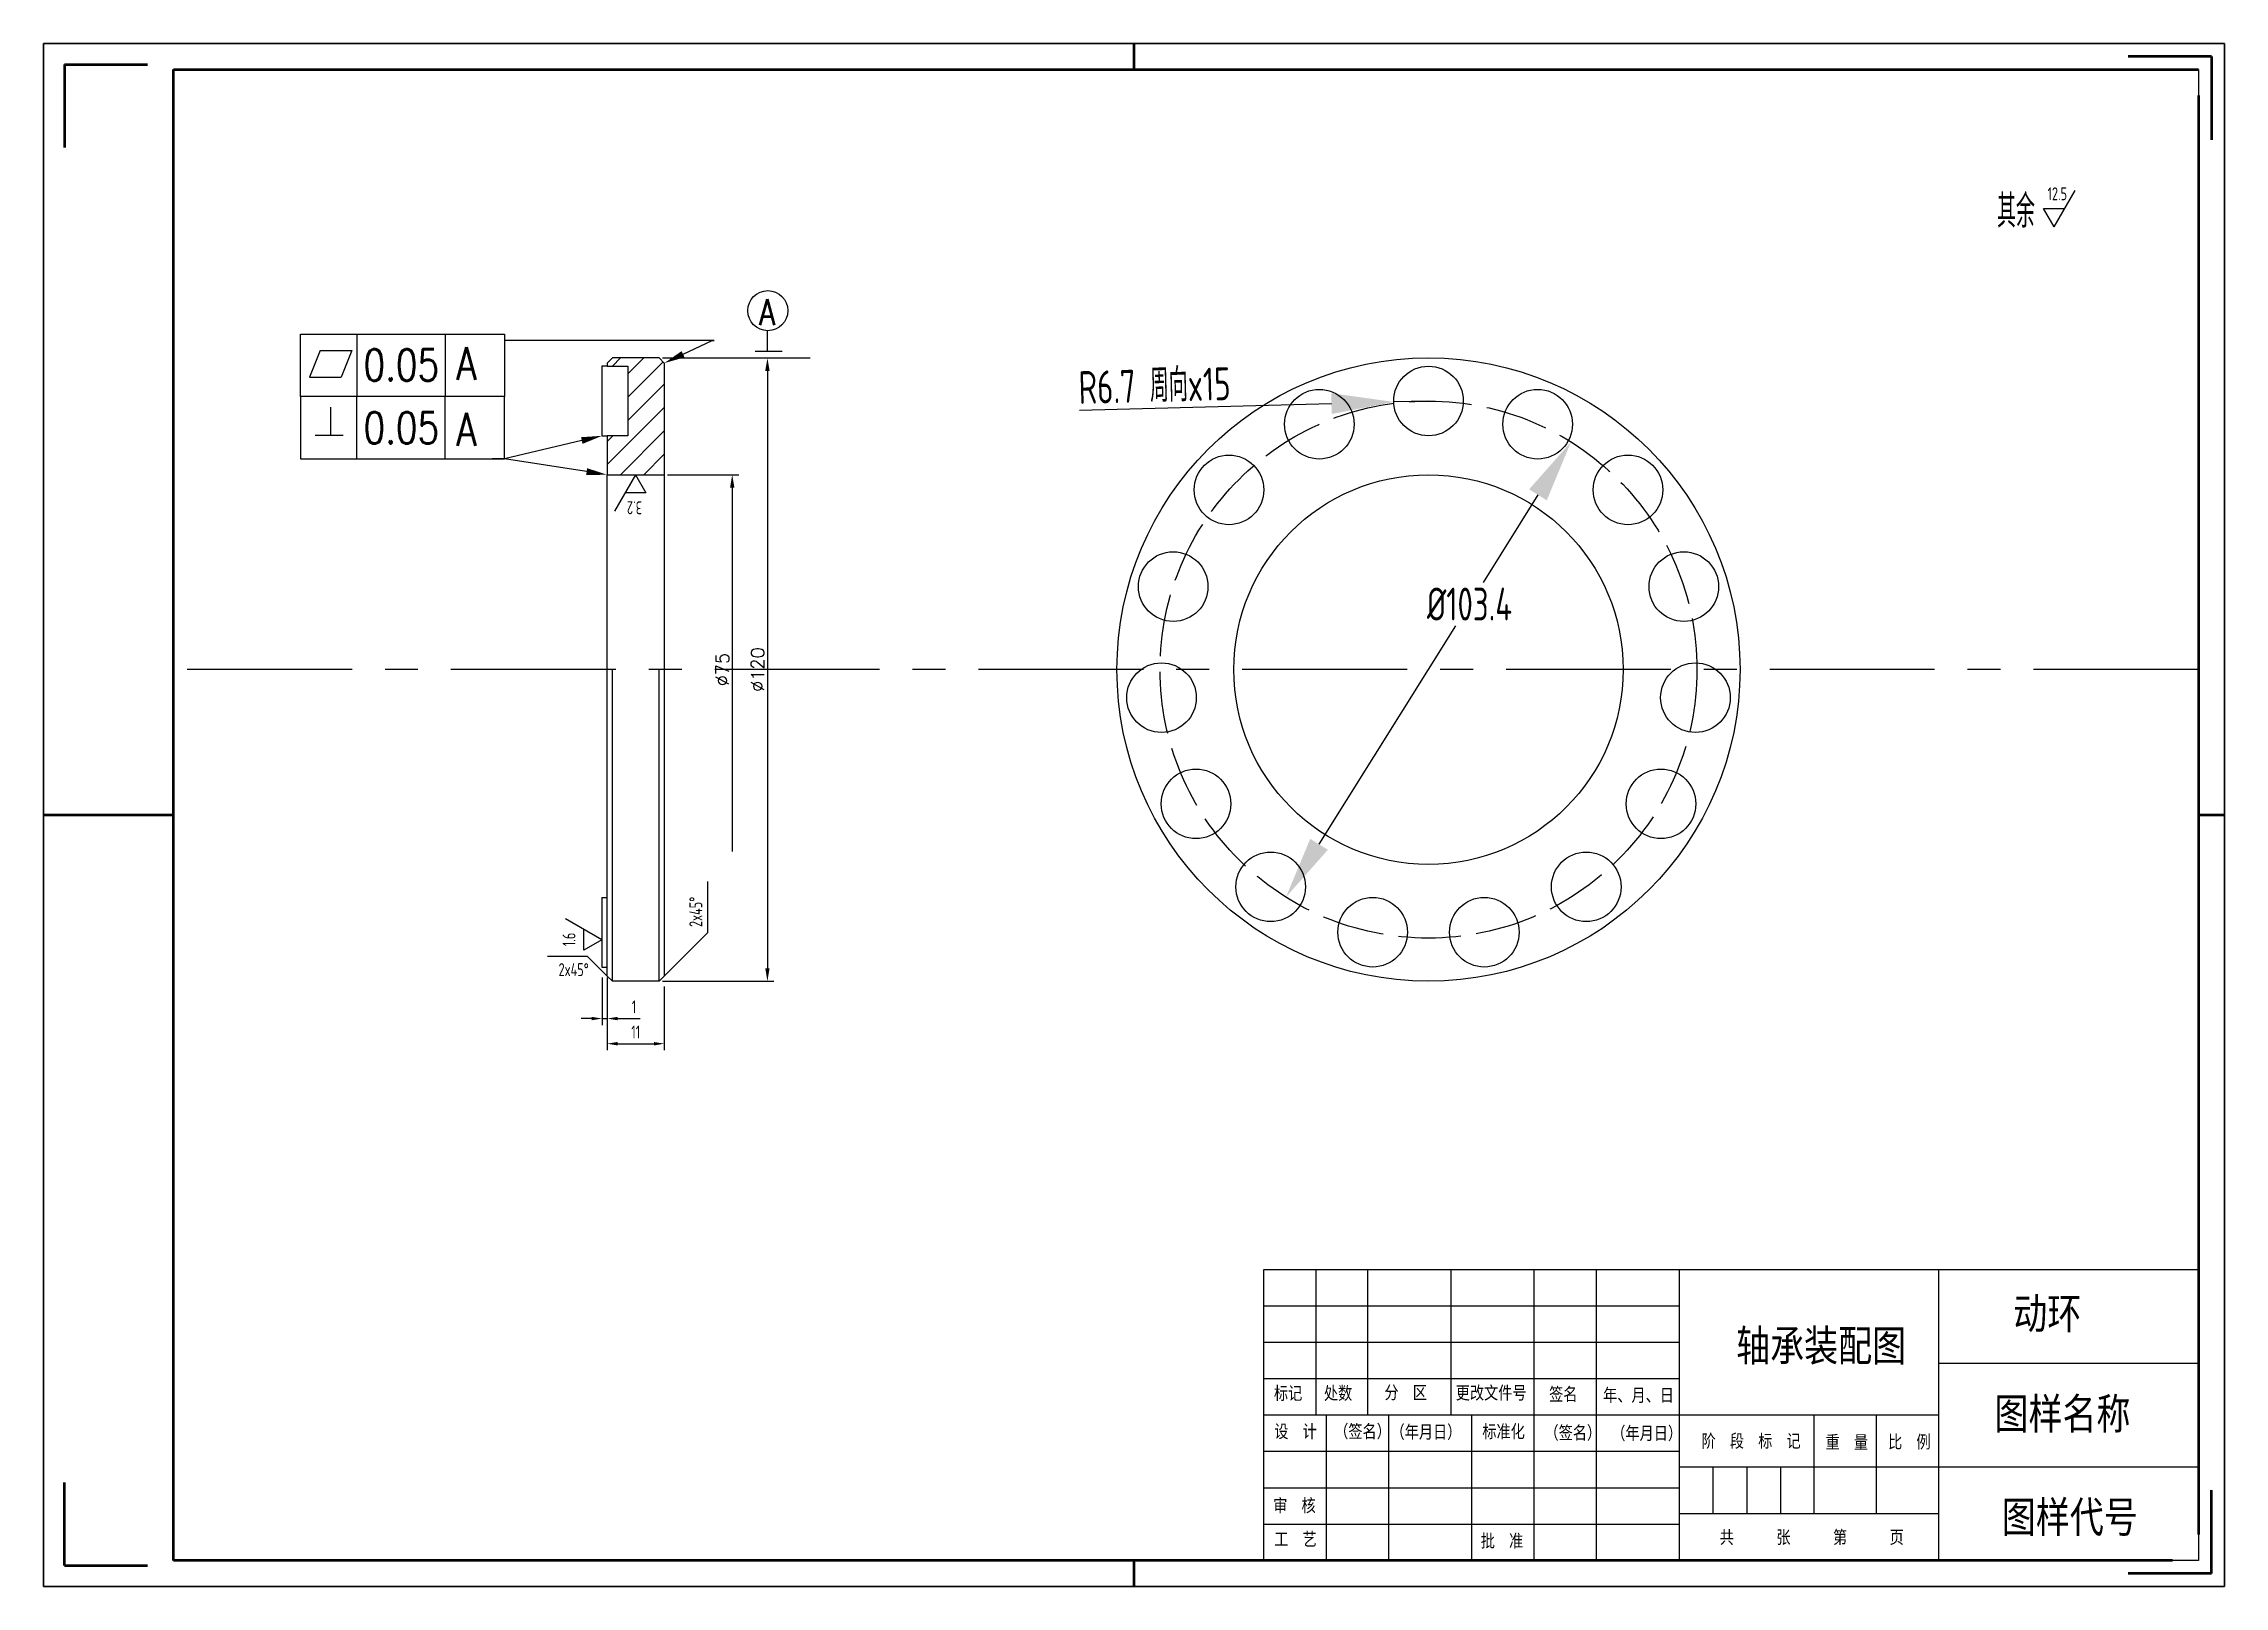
# Model space of a CAD drawing. Header units: millimetres. Extents: x 436 to 5898, y 1945 to 3729.
# Drawn here: x 2940 to 3360, y 1947.6 to 2244.6 of the extents above; entities that cross this region are included whole.
import ezdxf
from ezdxf import colors
from ezdxf.entities.mleader import LeaderData, LeaderLine
from ezdxf.math import Vec2, Vec3

# ---------------------------------------------------------------- set-up
doc = ezdxf.new("R2010")
doc.units = ezdxf.units.MM
doc.linetypes.add('ACAD_ISO02W100', pattern=[15, 12, -3])
doc.linetypes.add('CENTER', pattern=[50.8, 31.75, -6.35, 6.35, -6.35])
for name, color, linetype, lineweight in [('中心线层', 1, 'CENTER', 25), ('剖面线', 2, 'Continuous', 15), ('总内框线', 7, 'Continuous', 50), ('总外框线', 7, 'Continuous', 30), ('标注层', 3, 'Continuous', 25), ('虚线层', 4, 'ACAD_ISO02W100', 25)]:
    doc.layers.add(name, color=color, linetype=linetype, lineweight=lineweight)
doc.styles.get("Standard").update_dxf_attribs({"font": 'txt', "bigfont": 'gbcbig.shx'})
doc.styles.add('工程字', font='txt.shx', dxfattribs={"width": 0.8, "bigfont": 'gbcbig.shx'})
doc.styles.add('陈杰（2）', font='gbenor.shx', dxfattribs={"width": 0.8, "bigfont": 'gbcbig.shx'})
doc.dimstyles.new('ISO-25', dxfattribs={"dimtxt": 2.5, "dimasz": 2.5, "dimexe": 1.25, "dimexo": 0.625, "dimtad": 1, "dimdec": 3, "dimlfac": 2.222222, "dimtxsty": 'Standard', "dimcen": 2.5, "dimadec": 0, "dimazin": 0, "dimtp": -0.145, "dimtm": 0.18, "dimtfac": 1, "dimtdec": 3, "dimtmove": 1, "dimatfit": 3, "dimfxl": 1, "dimarcsym": 0})
doc.dimstyles.new('ISO-25$3', dxfattribs={"dimtxt": 15, "dimasz": 12, "dimexe": 1.25, "dimexo": 2, "dimgap": 1, "dimtad": 1, "dimtih": 1, "dimtoh": 1, "dimdec": 3, "dimlfac": 2.222222, "dimdsep": 46, "dimtxsty": '陈杰（2）', "dimcen": 2.5, "dimadec": 0, "dimazin": 0, "dimtp": -0.145, "dimtm": 0.18, "dimtfac": 1, "dimtdec": 3, "dimtmove": 2, "dimatfit": 3, "dimfxl": 1, "dimarcsym": 0})
doc.dimstyles.new('字体小精度小数点1', dxfattribs={"dimtxt": 2.5, "dimasz": 2, "dimexe": 1.25, "dimexo": 2, "dimgap": 1, "dimtad": 1, "dimdec": 1, "dimdsep": 46, "dimtxsty": '陈杰（2）', "dimcen": 2.5, "dimadec": 0, "dimazin": 0, "dimtfac": 1, "dimtdec": 1, "dimtmove": 0, "dimatfit": 1, "dimfxl": 1, "dimarcsym": 0})

msp = doc.modelspace()

# ---------------------------------------------------------------- texts
at = {"width": 93.0192856, "attachment_point": 1, "style": '陈杰（2）'}
for s, insert, char_height in [('{\\fSimSun|b0|i0|c134|p2;动环}', (3319.31324, 2003.16548), 6), ('{\\fSimSun|b0|i0|c134|p2;轴承装配图}', (3265.93432, 1996.97753), 6), ('{\\fSimSun|b0|i0|c134|p2;标记}', (3176.92179, 1986.05624), 2.5), ('{\\fSimSun|b0|i0|c134|p2;处数}', (3186.54293, 1986.07114), 2.5), ('{\\fSimSun|b0|i0|c134|p2;分\u3000区}', (3198.20388, 1986.1953), 2.5), ('{\\fSimSun|b0|i0|c134|p2;更改文件号}', (3211.93865, 1986.14067), 2.5), ('{\\fSimSun|b0|i0|c134|p2;签名}', (3229.92304, 1985.88242), 2.5), ('{\\fSimSun|b0|i0|c134|p2;年、月、日}', (3240.31761, 1985.68872), 2.5), ('{\\fSimSun|b0|i0|c134|p2;图样名称}', (3315.69736, 1983.85113), 6), ('{\\fSimSun|b0|i0|c134|p2;设\u3000计}', (3176.98129, 1978.71579), 2.5), ('{\\fSimSun|b0|i0|c134|p2;（签名）}', (3188.52325, 1978.71579), 2.5), ('{\\fSimSun|b0|i0|c134|p2;\u3000（年月日）}', (3196.64852, 1978.60156), 2.5), ('{\\fSimSun|b0|i0|c134|p2;标准化}', (3217.0552, 1978.70089), 2.5), ('{\\fSimSun|b0|i0|c134|p2;（签名）}', (3229.02212, 1978.45256), 2.5), ('{\\fSimSun|b0|i0|c134|p2;（年月日）}', (3241.88997, 1978.35323), 2.5), ('{\\fSimSun|b0|i0|c134|p2;阶\u3000段\u3000标\u3000记}', (3259.27091, 1976.86826), 2.5), ('{\\fSimSun|b0|i0|c134|p2;重\u3000量}', (3283.15377, 1976.6398), 2.5), ('{\\fSimSun|b0|i0|c134|p2;比\u3000例}', (3295.20569, 1976.70933), 2.5), ('{\\fSimSun|b0|i0|c134|p2;审\u3000核}', (3176.7773, 1964.44709), 2.5), ('{\\fSimSun|b0|i0|c134|p2;图样代号}', (3317.09973, 1963.97528), 6), ('{\\fSimSun|b0|i0|c134|p2;工\u3000艺}', (3176.98129, 1957.96087), 2.5), ('{\\fSimSun|b0|i0|c134|p2;批\u3000准}', (3216.74922, 1957.64302), 2.5), ('{\\fSimSun|b0|i0|c134|p2;共\u3000\u3000\u3000张\u3000\u3000\u3000第\u3000\u3000\u3000页}', (3262.7641, 1958.34329), 2.5)]:
    msp.add_mtext(s, dxfattribs=dict(at, insert=insert, char_height=char_height))
at = {"layer": '标注层', "style": '工程字', "width": 0.8}
for s, height, p in [('0.05', 6.062367, (3001.59518, 2179.72036)), ('A', 6.33349, (3019.47685, 2179.86299)), ('0.05', 6.062367, (3001.59518, 2167.62133)), ('A', 6.33349, (3019.47685, 2167.18038))]:
    msp.add_text(s, height=height, dxfattribs=at).set_placement(p)
at = {"layer": '标注层', "insert": (3316.17955, 2215.52705), "char_height": 6.3335, "width": 11.0974874, "attachment_point": 1, "style": '陈杰（2）'}
msp.add_mtext('其余', dxfattribs=at)
at = {"layer": '标注层', "attachment_point": 1}
for s, width, gutter_width, insert, char_height, style in [('12.5', 12.1429296, 99.96479, (3325.91144, 2216.96285), 2.5, '陈杰（2）'), ('A', 3.2460629, 70.08104, (3077.75374, 2195.41194), 5, '工程字'), ('2x45°', 12.1429296, 99.96479, (3039.14168, 2067.59483), 2.5, '陈杰（2）')]:
    msp.add_mtext_dynamic_manual_height_columns(s, width=width, gutter_width=gutter_width, heights=[0], dxfattribs=dict(at, insert=insert, char_height=char_height, style=style))
at = {"layer": '标注层', "char_height": 2.5, "attachment_point": 1, "style": '陈杰（2）'}
for s, insert, rotation in [('3.2', (3055.19783, 2154.01321), 180), ('2x45°', (3064.32764, 2074.55762), 90), ('1.6', (3039.90517, 2070.86578), 90)]:
    msp.add_mtext_dynamic_manual_height_columns(s, width=12.1429296, gutter_width=99.96479, heights=[0], dxfattribs=dict(at, insert=insert, rotation=rotation))
at = {"layer": '标注层', "insert": (3070.71208, 2124.11402), "char_height": 2.5, "attachment_point": 5, "rotation": 90}
msp.add_mtext('%%C75', dxfattribs=at)

# ---------------------------------------------------------------- blocks, each defined once
blk = doc.blocks.new('*U145')
blk.add_circle((0, 0), 6.7)
blk = doc.blocks.new('*U146')
at = {"color": 0, "linetype": 'ByBlock', "lineweight": -2, "transparency": 16777216}
blk.add_blockref('*U145', (4744.27, 3748.82), dxfattribs=at)
for p, rotation in [((4723.24, 3744.35), 23.99999999999999), ((4765.29, 3744.35), 336.0000000000001), ((4705.84, 3731.71), 47.99999999999999), ((4782.69, 3731.71), 312), ((4695.1, 3713.09), 71.99999999999997), ((4793.44, 3713.09), 288), ((4692.85, 3691.71), 96), ((4795.68, 3691.71), 264), ((4699.49, 3671.27), 120), ((4789.04, 3671.27), 240), ((4713.88, 3655.29), 144), ((4774.65, 3655.29), 216), ((4733.52, 3646.55), 168.0000000000001), ((4755.01, 3646.55), 192)]:
    blk.add_blockref('*U145', p, dxfattribs=dict(at, rotation=rotation))
blk = doc.blocks.new('*D147')
at = {"layer": 'Defpoints', "color": 0, "transparency": 16777216}
for p in [(3199.99, 2175.64), (3206.68, 2175.81)]:
    blk.add_point(p, dxfattribs=at)
at = {"layer": '标注层', "color": 0, "lineweight": -2, "transparency": 16777216}
for p, q in [((3206.68, 2175.81), (3199.99, 2175.64)), ((3139.45, 2174.03), (3187.99, 2175.32))]:
    blk.add_line(p, q, dxfattribs=at)
at = {"layer": '标注层', "color": 0, "transparency": 16777216}
blk.add_solid([(3187.94, 2177.32), (3188.04, 2173.32), (3199.99, 2175.64)], dxfattribs=at)
at = {"layer": '标注层', "color": 0, "transparency": 16777216, "insert": (3153.92, 2178.76), "char_height": 15, "attachment_point": 5, "rotation": 1.5207, "style": '陈杰（2）'}
blk.add_mtext('{\\H0.42223x;R6.7 周向x15}', dxfattribs=at)
blk = doc.blocks.new('*D148')
at = {"layer": 'Defpoints', "color": 0, "transparency": 16777216}
for p in [(3234.13, 2167.93), (3179.23, 2080.3)]:
    blk.add_point(p, dxfattribs=at)
at = {"layer": '标注层', "color": 0, "lineweight": -2, "transparency": 16777216}
for p, q in [((3227.76, 2157.76), (3217.19, 2140.89)), ((3185.61, 2090.47), (3211.97, 2132.55))]:
    blk.add_line(p, q, dxfattribs=at)
at = {"layer": '标注层', "color": 0, "transparency": 16777216}
for points in [[(3226.07, 2158.82), (3229.46, 2156.69), (3234.13, 2167.93)], [(3183.91, 2091.53), (3187.3, 2089.41), (3179.23, 2080.3)]]:
    blk.add_solid(points, dxfattribs=at)
at = {"layer": '标注层', "color": 0, "transparency": 16777216, "insert": (3214.58, 2136.72), "char_height": 15, "attachment_point": 5, "style": '陈杰（2）'}
blk.add_mtext('{\\H0.42223x;%%C103.4}', dxfattribs=at)
blk = doc.blocks.new('*D151')
at = {"layer": 'Defpoints', "color": 0, "transparency": 16777216}
for p in [(3058.51, 2184.11), (3058.51, 2064.11), (3079.37, 2064.11)]:
    blk.add_point(p, dxfattribs=at)
at = {"layer": '标注层', "color": 0, "lineweight": -2, "transparency": 16777216}
for p, q in [((3059.13, 2184.11), (3080.62, 2184.11)), ((3079.37, 2181.61), (3079.37, 2066.61)), ((3059.13, 2064.11), (3080.62, 2064.11))]:
    blk.add_line(p, q, dxfattribs=at)
at = {"layer": '标注层', "color": 0, "transparency": 16777216}
for points in [[(3078.95, 2181.61), (3079.78, 2181.61), (3079.37, 2184.11)], [(3078.95, 2066.61), (3079.78, 2066.61), (3079.37, 2064.11)]]:
    blk.add_solid(points, dxfattribs=at)
at = {"layer": '标注层', "color": 0, "transparency": 16777216, "insert": (3077.49, 2124.11), "char_height": 2.5, "attachment_point": 5, "rotation": 90}
blk.add_mtext('%%C120', dxfattribs=at)
blk = doc.blocks.new('*D149')
at = {"layer": 'Defpoints', "color": 0, "transparency": 16777216}
for p in [(3047.51, 2066.84), (3048.51, 2066.84), (3048.51, 2056.93)]:
    blk.add_point(p, dxfattribs=at)
at = {"layer": '标注层', "color": 0, "lineweight": -2, "transparency": 16777216}
for p, q in [((3047.51, 2064.84), (3047.51, 2055.68)), ((3048.51, 2064.84), (3048.51, 2055.68)), ((3045.51, 2056.93), (3043.51, 2056.93)), ((3047.51, 2056.93), (3048.51, 2056.93)), ((3050.51, 2056.93), (3054.84, 2056.93))]:
    blk.add_line(p, q, dxfattribs=at)
at = {"layer": '标注层', "color": 0, "transparency": 16777216}
for points in [[(3045.51, 2057.26), (3045.51, 2056.6), (3047.51, 2056.93)], [(3050.51, 2057.26), (3050.51, 2056.6), (3048.51, 2056.93)]]:
    blk.add_solid(points, dxfattribs=at)
at = {"layer": '标注层', "color": 0, "transparency": 16777216, "insert": (3053.67, 2059.18), "char_height": 2.5, "attachment_point": 5, "style": '陈杰（2）'}
blk.add_mtext('1', dxfattribs=at)
blk = doc.blocks.new('*D150')
at = {"layer": 'Defpoints', "color": 0, "transparency": 16777216}
for p in [(3048.51, 2065.11), (3059.51, 2065.11), (3059.51, 2052.09)]:
    blk.add_point(p, dxfattribs=at)
at = {"layer": '标注层', "color": 0, "lineweight": -2, "transparency": 16777216}
for p, q in [((3048.51, 2063.11), (3048.51, 2050.84)), ((3059.51, 2063.11), (3059.51, 2050.84)), ((3050.51, 2052.09), (3057.51, 2052.09))]:
    blk.add_line(p, q, dxfattribs=at)
at = {"layer": '标注层', "color": 0, "transparency": 16777216}
for points in [[(3050.51, 2052.42), (3050.51, 2051.75), (3048.51, 2052.09)], [(3057.51, 2052.42), (3057.51, 2051.75), (3059.51, 2052.09)]]:
    blk.add_solid(points, dxfattribs=at)
at = {"layer": '标注层', "color": 0, "transparency": 16777216, "insert": (3054.01, 2054.34), "char_height": 2.5, "attachment_point": 5, "style": '陈杰（2）'}
blk.add_mtext('11', dxfattribs=at)

# ---------------------------------------------------------------- dimensions: what is measured, and where the dimension line sits
at = {"layer": '标注层'}
dim = msp.add_radius_dim(center=(3206.68346, 2175.81402), mpoint=(3199.98582, 2175.63622), text='{\\H0.42223x;R6.7 周向x15}', dimstyle='ISO-25', override={"dimtxt": 15, "dimasz": 12, "dimexo": 2, "dimgap": 1, "dimdsep": 46, "dimtxsty": '陈杰（2）'}, dxfattribs=at)
dim.commit()
dim.dimension.update_dxf_attribs({"geometry": '*D147', "text_midpoint": (3154.03382, 2174.41633), "dimtype": 164})
dim = msp.add_linear_dim(base=(3079.36699, 2064.11402), p1=(3058.50599, 2184.11402), p2=(3058.50599, 2064.11402), angle=90, text='%%C120', dimstyle='ISO-25', dxfattribs=at)
dim.commit()
dim.dimension.update_dxf_attribs({"geometry": '*D151', "text_midpoint": (3079.36699, 2124.11402), "dimtype": 160})
dim = msp.add_diameter_dim_2p(p1=(3179.23484, 2080.30235), p2=(3234.13209, 2167.9257), text='{\\H0.42223x;%%C103.4}', dimstyle='ISO-25$3', dxfattribs=at)
dim.commit()
dim.dimension.update_dxf_attribs({"geometry": '*D148', "text_midpoint": (3214.58023, 2136.71833), "dimtype": 163})
dim = msp.add_linear_dim(base=(3048.50599, 2056.92843), p1=(3047.50599, 2066.84379), p2=(3048.50599, 2066.84379), text='1', dimstyle='字体小精度小数点1', dxfattribs=at)
dim.commit()
dim.dimension.update_dxf_attribs({"geometry": '*D149', "text_midpoint": (3053.67266, 2059.17843)})
dim = msp.add_linear_dim(base=(3059.50599, 2052.08595), p1=(3048.50599, 2065.11402), p2=(3059.50599, 2065.11402), dimstyle='字体小精度小数点1', dxfattribs=at)
dim.commit()
dim.dimension.update_dxf_attribs({"geometry": '*D150', "text_midpoint": (3054.00599, 2054.33595)})

# ---------------------------------------------------------------- hatches: boundary and pattern name
at = {"layer": '剖面线'}
h = msp.add_hatch(dxfattribs=at)
h.set_pattern_fill('ANSI31', color=256)
h.set_pattern_definition([(45, (-296.1793, -543.5266), (-2.245064, 2.245064), [])])
h.paths.add_polyline_path([(3059.50599, 2183.11402), (3058.50599, 2184.11402), (3049.50599, 2184.11402), (3048.50599, 2183.11402), (3048.50599, 2182.51402), (3052.50599, 2182.51402), (3052.50599, 2169.11402), (3048.50599, 2169.11402), (3048.50599, 2161.61402), (3059.50599, 2161.61402)])

# ---------------------------------------------------------------- linework, layer by layer
for p, q in [((3354.96697, 2239.61572), (3354.96697, 2054.61572)), ((2989.42953, 2176.70203), (2989.42953, 2188.69955)), ((2989.42953, 2188.69955), (2990.40108, 2188.69955)), ((2990.40108, 2188.69955), (3028.70236, 2188.69955)), ((3000.28373, 2188.69955), (3000.28373, 2176.70203)), ((3017.31847, 2188.69955), (3017.31847, 2176.70203)), ((3028.70236, 2188.69955), (3028.70236, 2176.70203)), ((3049.50599, 2184.11402), (3048.50599, 2183.11402)), ((3058.50599, 2184.11402), (3049.50599, 2184.11402)), ((3058.50599, 2184.11402), (3059.50599, 2183.11402)), ((3048.50599, 2182.51402), (3047.50599, 2182.51402)), ((3047.50599, 2182.51402), (3047.50599, 2169.11402)), ((3048.50599, 2183.11402), (3048.50599, 2182.51402)), ((3048.50599, 2182.51402), (3052.50599, 2182.51402)), ((3052.50599, 2182.51402), (3052.50599, 2169.11402)), ((3059.50599, 2183.11402), (3059.50599, 2065.11402)), ((3028.70236, 2176.70203), (2989.42953, 2176.70203)), ((3028.70236, 2176.70203), (2989.42953, 2176.70203)), ((2989.42953, 2176.70203), (2989.42953, 2164.7045)), ((3000.28373, 2164.7045), (3000.28373, 2176.70203)), ((3017.31847, 2164.7045), (3017.31847, 2176.70203)), ((3028.70236, 2164.7045), (3028.70236, 2176.70203)), ((3047.50599, 2169.11402), (3048.50599, 2169.11402)), ((3048.50599, 2169.11402), (3048.50599, 2161.61402)), ((3052.50599, 2169.11402), (3048.50599, 2169.11402)), ((2989.42953, 2164.7045), (2990.40108, 2164.7045)), ((2990.40108, 2164.7045), (3028.70236, 2164.7045)), ((3048.50599, 2161.61402), (3059.50599, 2161.61402)), ((3048.50599, 2080.24379), (3048.50599, 2161.61402)), ((3049.50599, 2064.11402), (3049.50599, 2124.11402)), ((3058.50599, 2064.11402), (3058.50599, 2124.11402)), ((3047.50599, 2080.24379), (3047.50599, 2066.84379)), ((3047.50599, 2080.24379), (3048.50599, 2080.24379)), ((3048.50599, 2065.71402), (3048.50599, 2080.24379)), ((3047.50599, 2066.84379), (3048.50599, 2066.84379)), ((3048.50599, 2065.11402), (3048.50599, 2065.71402)), ((3048.50599, 2065.11402), (3049.50599, 2064.11402)), ((3058.50599, 2064.11402), (3049.50599, 2064.11402)), ((3059.50599, 2065.11402), (3058.50599, 2064.11402)), ((3174.96697, 2008.61572), (3354.96697, 2008.61572)), ((3174.96697, 1952.61572), (3174.96697, 2008.61572)), ((3184.96697, 2008.61572), (3184.96697, 1980.61572)), ((3194.96697, 2008.61572), (3194.96697, 1980.61572)), ((3210.96697, 2008.61572), (3210.96697, 1980.61572)), ((3226.96697, 2008.61572), (3226.96697, 1980.61572)), ((3238.96697, 2008.61572), (3238.96697, 1952.61572)), ((3254.96697, 2008.61572), (3254.96697, 1952.61572)), ((3304.96697, 1952.61572), (3304.96697, 2008.61572)), ((3354.96697, 2008.61572), (3354.96697, 1952.61572)), ((3174.96697, 2001.61572), (3254.96697, 2001.61572)), ((3174.96697, 1994.61572), (3254.96697, 1994.61572)), ((3174.96697, 1987.61572), (3254.96697, 1987.61572)), ((3304.96697, 1990.61572), (3354.96697, 1990.61572)), ((3174.96697, 1980.61572), (3304.96697, 1980.61572)), ((3186.96697, 1980.61572), (3186.96697, 1952.61572)), ((3198.96697, 1980.61572), (3198.96697, 1952.61572)), ((3214.96697, 1980.61572), (3214.96697, 1952.61572)), ((3226.96697, 1980.61572), (3226.96697, 1952.61572)), ((3280.96697, 1961.61572), (3280.96697, 1980.61572)), ((3292.96697, 1961.61572), (3292.96697, 1980.61572)), ((3174.96697, 1973.61572), (3254.96697, 1973.61572)), ((3254.96697, 1970.61572), (3304.96697, 1970.61572)), ((3261.46697, 1970.61572), (3261.46697, 1961.61572)), ((3267.96697, 1970.61572), (3267.96697, 1961.61572)), ((3274.46697, 1970.61572), (3274.46697, 1961.61572)), ((3304.96697, 1970.61572), (3354.96697, 1970.61572)), ((3174.96697, 1966.61572), (3254.96697, 1966.61572)), ((3254.96697, 1961.61572), (3304.96697, 1961.61572)), ((3174.96697, 1959.61572), (3254.96697, 1959.61572)), ((3354.96697, 1952.61572), (3174.96697, 1952.61572))]:
    msp.add_line(p, q)
for radius in [60, 37.5]:
    msp.add_circle((3206.68346, 2124.11402), radius)
at = {"layer": '中心线层'}
msp.add_line((3354.96697, 2124.11402), (2964.96697, 2124.11402), dxfattribs=at)
at = {"layer": '总内框线'}
for p, q in [((3149.96697, 2239.61572), (3149.96697, 2244.61572)), ((2943.96697, 2240.61572), (2943.96697, 2224.61572)), ((2943.96697, 2240.61572), (2959.96697, 2240.61572)), ((2964.96697, 1952.61572), (2964.96697, 2239.61572)), ((2964.96697, 2239.61572), (3354.96697, 2239.61572)), ((3357.46697, 2242.11572), (3341.46697, 2242.11572)), ((3357.46697, 2242.11572), (3357.46697, 2226.11572)), ((3354.96697, 2234.61572), (3354.96697, 1957.61572)), ((2939.96697, 2096.11572), (2964.96697, 2096.11572)), ((3354.96697, 2096.11572), (3359.96697, 2096.11572)), ((2943.96697, 1951.61572), (2943.96697, 1967.61572)), ((3357.46697, 1950.11572), (3357.46697, 1966.11572)), ((2943.96697, 1951.61572), (2959.96697, 1951.61572)), ((3349.96697, 1952.61572), (2964.96697, 1952.61572)), ((3149.96697, 1947.61572), (3149.96697, 1952.61572)), ((3357.46697, 1950.11572), (3341.46697, 1950.11572))]:
    msp.add_line(p, q, dxfattribs=at)
at = {"layer": '总外框线'}
for p, q in [((2939.96697, 1947.61572), (2939.96697, 2244.61572)), ((2939.96697, 2244.61572), (3359.96697, 2244.61572)), ((3359.96697, 2244.61572), (3359.96697, 1947.61572)), ((3359.96697, 1947.61572), (2939.96697, 1947.61572))]:
    msp.add_line(p, q, dxfattribs=at)
at = {"layer": '标注层'}
for p, q in [((3327.15472, 2209.36203), (3331.20221, 2216.36203)), ((3327.15472, 2209.36203), (3325.13097, 2212.86203)), ((3325.13097, 2212.86203), (3329.17847, 2212.86203)), ((3079.36699, 2185.33894), (3079.36699, 2189.24132)), ((2993.2251, 2185.52446), (2991.19418, 2180.40781)), ((2993.2251, 2185.52446), (2999.31501, 2185.52446)), ((2999.31501, 2185.52446), (2997.28409, 2180.40781)), ((3069.11559, 2187.48744), (3028.70236, 2187.48744)), ((3074.70215, 2184.11402), (3087.61683, 2184.11402)), ((3082.2252, 2185.33894), (3076.98659, 2185.33894)), ((2991.19418, 2180.40781), (2997.28409, 2180.40781)), ((2995.24185, 2174.65383), (2995.24185, 2169.22622)), ((2992.24221, 2169.22622), (2997.66931, 2169.22622)), ((3053.95456, 2161.61402), (3049.90706, 2154.61402)), ((3053.95456, 2161.61402), (3055.9783, 2158.11402)), ((3060.13099, 2161.61402), (3073.83708, 2161.61402)), ((3072.58708, 2159.11402), (3072.58708, 2089.11402)), ((3055.9783, 2158.11402), (3051.93081, 2158.11402)), ((3067.90129, 2073.50933), (3067.90129, 2083.29577)), ((3047.50599, 2072.10906), (3040.50599, 2076.15655)), ((3044.00599, 2070.08531), (3044.00599, 2074.13281)), ((3047.50599, 2072.10906), (3044.00599, 2070.08531)), ((3059.50599, 2065.11402), (3067.90129, 2073.50933)), ((3044.74291, 2068.8771), (3037.03005, 2068.8771)), ((3048.50599, 2065.11402), (3044.74291, 2068.8771))]:
    msp.add_line(p, q, dxfattribs=at)
msp.add_circle((3079.44347, 2193.21308), 3.85759, dxfattribs=at)
msp.add_solid([(3072.17042, 2159.11402), (3073.00375, 2159.11402), (3072.58708, 2161.61402)], dxfattribs=at)
at = {"layer": '虚线层'}
msp.add_circle((3206.68346, 2124.11402), 51.7, dxfattribs=at)

# ---------------------------------------------------------------- block references
msp.add_blockref('*U146', (-1537.58193, -1573.00353))

msp.set_redraw_order([(e.dxf.handle, doc.entitydb.next_handle()) for e in msp.query("TEXT MTEXT ATTDEF DIMENSION ARC_DIMENSION")])  # texts and dimensions are drawn at this point

# ---------------------------------------------------------------- leaders
at = {"layer": '标注层'}
ml = msp.add_multileader_mtext('Standard', dxfattribs=at)
ml.set_content('', color=256)
ml.set_leader_properties()
ml.build(insert=Vec2(0, 0))
ml.multileader.update_dxf_attribs({"text_right_attachment_type": 6, "dogleg_length": 0.36})
ctx = ml.context
ctx.base_point, ctx.plane_origin = Vec3(3069.11559, 2187.48744), Vec3(3059.50599, 2175.81608)
ctx.right_attachment = 6
notes = []
notes.append((ctx, [(0, (1, 1, 0), (3068.75559, 2187.48744), (1, 0), 0.36, [(0, [(3059.50599, 2183.11402)], 0, [])])]))
ctx.mtext.insert, ctx.mtext.flow_direction = Vec3(3071.11559, 2189.48744), 5
ml = msp.add_multileader_mtext('Standard', dxfattribs=at)
ml.set_content('', color=256)
ml.set_leader_properties()
ml.build(insert=Vec2(0, 0))
ml.multileader.update_dxf_attribs({"text_right_attachment_type": 6, "dogleg_length": 0.36})
ctx = ml.context
ctx.base_point, ctx.plane_origin = Vec3(3024.34236, 2166.7045), Vec3(3047.50599, 2174.14866)
ctx.right_attachment, ctx.text_align_type = 6, 2
notes.append((ctx, [(0, (1, 1, 0), (3028.70236, 2164.7045), (-1, 0), 0.36, [(0, [(3047.50599, 2169.11402)], 0, [])])]))
ctx.mtext.insert, ctx.mtext.alignment, ctx.mtext.flow_direction = Vec3(3026.34236, 2168.7045), 3, 5
ml = msp.add_multileader_mtext('Standard', dxfattribs=at)
ml.set_content('', color=256)
ml.set_leader_properties()
ml.build(insert=Vec2(0, 0))
ml.multileader.update_dxf_attribs({"text_right_attachment_type": 6, "dogleg_length": 0.36})
ctx = ml.context
ctx.base_point, ctx.plane_origin = Vec3(3024.34236, 2166.7045), Vec3(3048.50599, 2164.32949)
ctx.right_attachment, ctx.text_align_type = 6, 2
notes.append((ctx, [(0, (1, 1, 0), (3028.70236, 2164.7045), (-1, 0), 0.36, [(0, [(3048.50599, 2161.61402)], 0, [])])]))
ctx.mtext.insert, ctx.mtext.alignment, ctx.mtext.flow_direction = Vec3(3026.34236, 2168.7045), 3, 5
for ctx, leaders in notes:
    for number, flags, end, landing, length, lines in leaders:
        leader = LeaderData()
        leader.index, (leader.has_last_leader_line, leader.has_dogleg_vector, leader.attachment_direction) = number, flags
        leader.last_leader_point, leader.dogleg_vector, leader.dogleg_length = Vec3(end), Vec3(landing), length
        for number, points, colour, breaks in lines:
            line = LeaderLine()
            line.index, line.vertices, line.color, line.breaks = number, Vec3.list(points), colors.encode_raw_color(colour), breaks
            leader.lines.append(line)
        ctx.leaders.append(leader)

doc.saveas('drawing.dxf')
